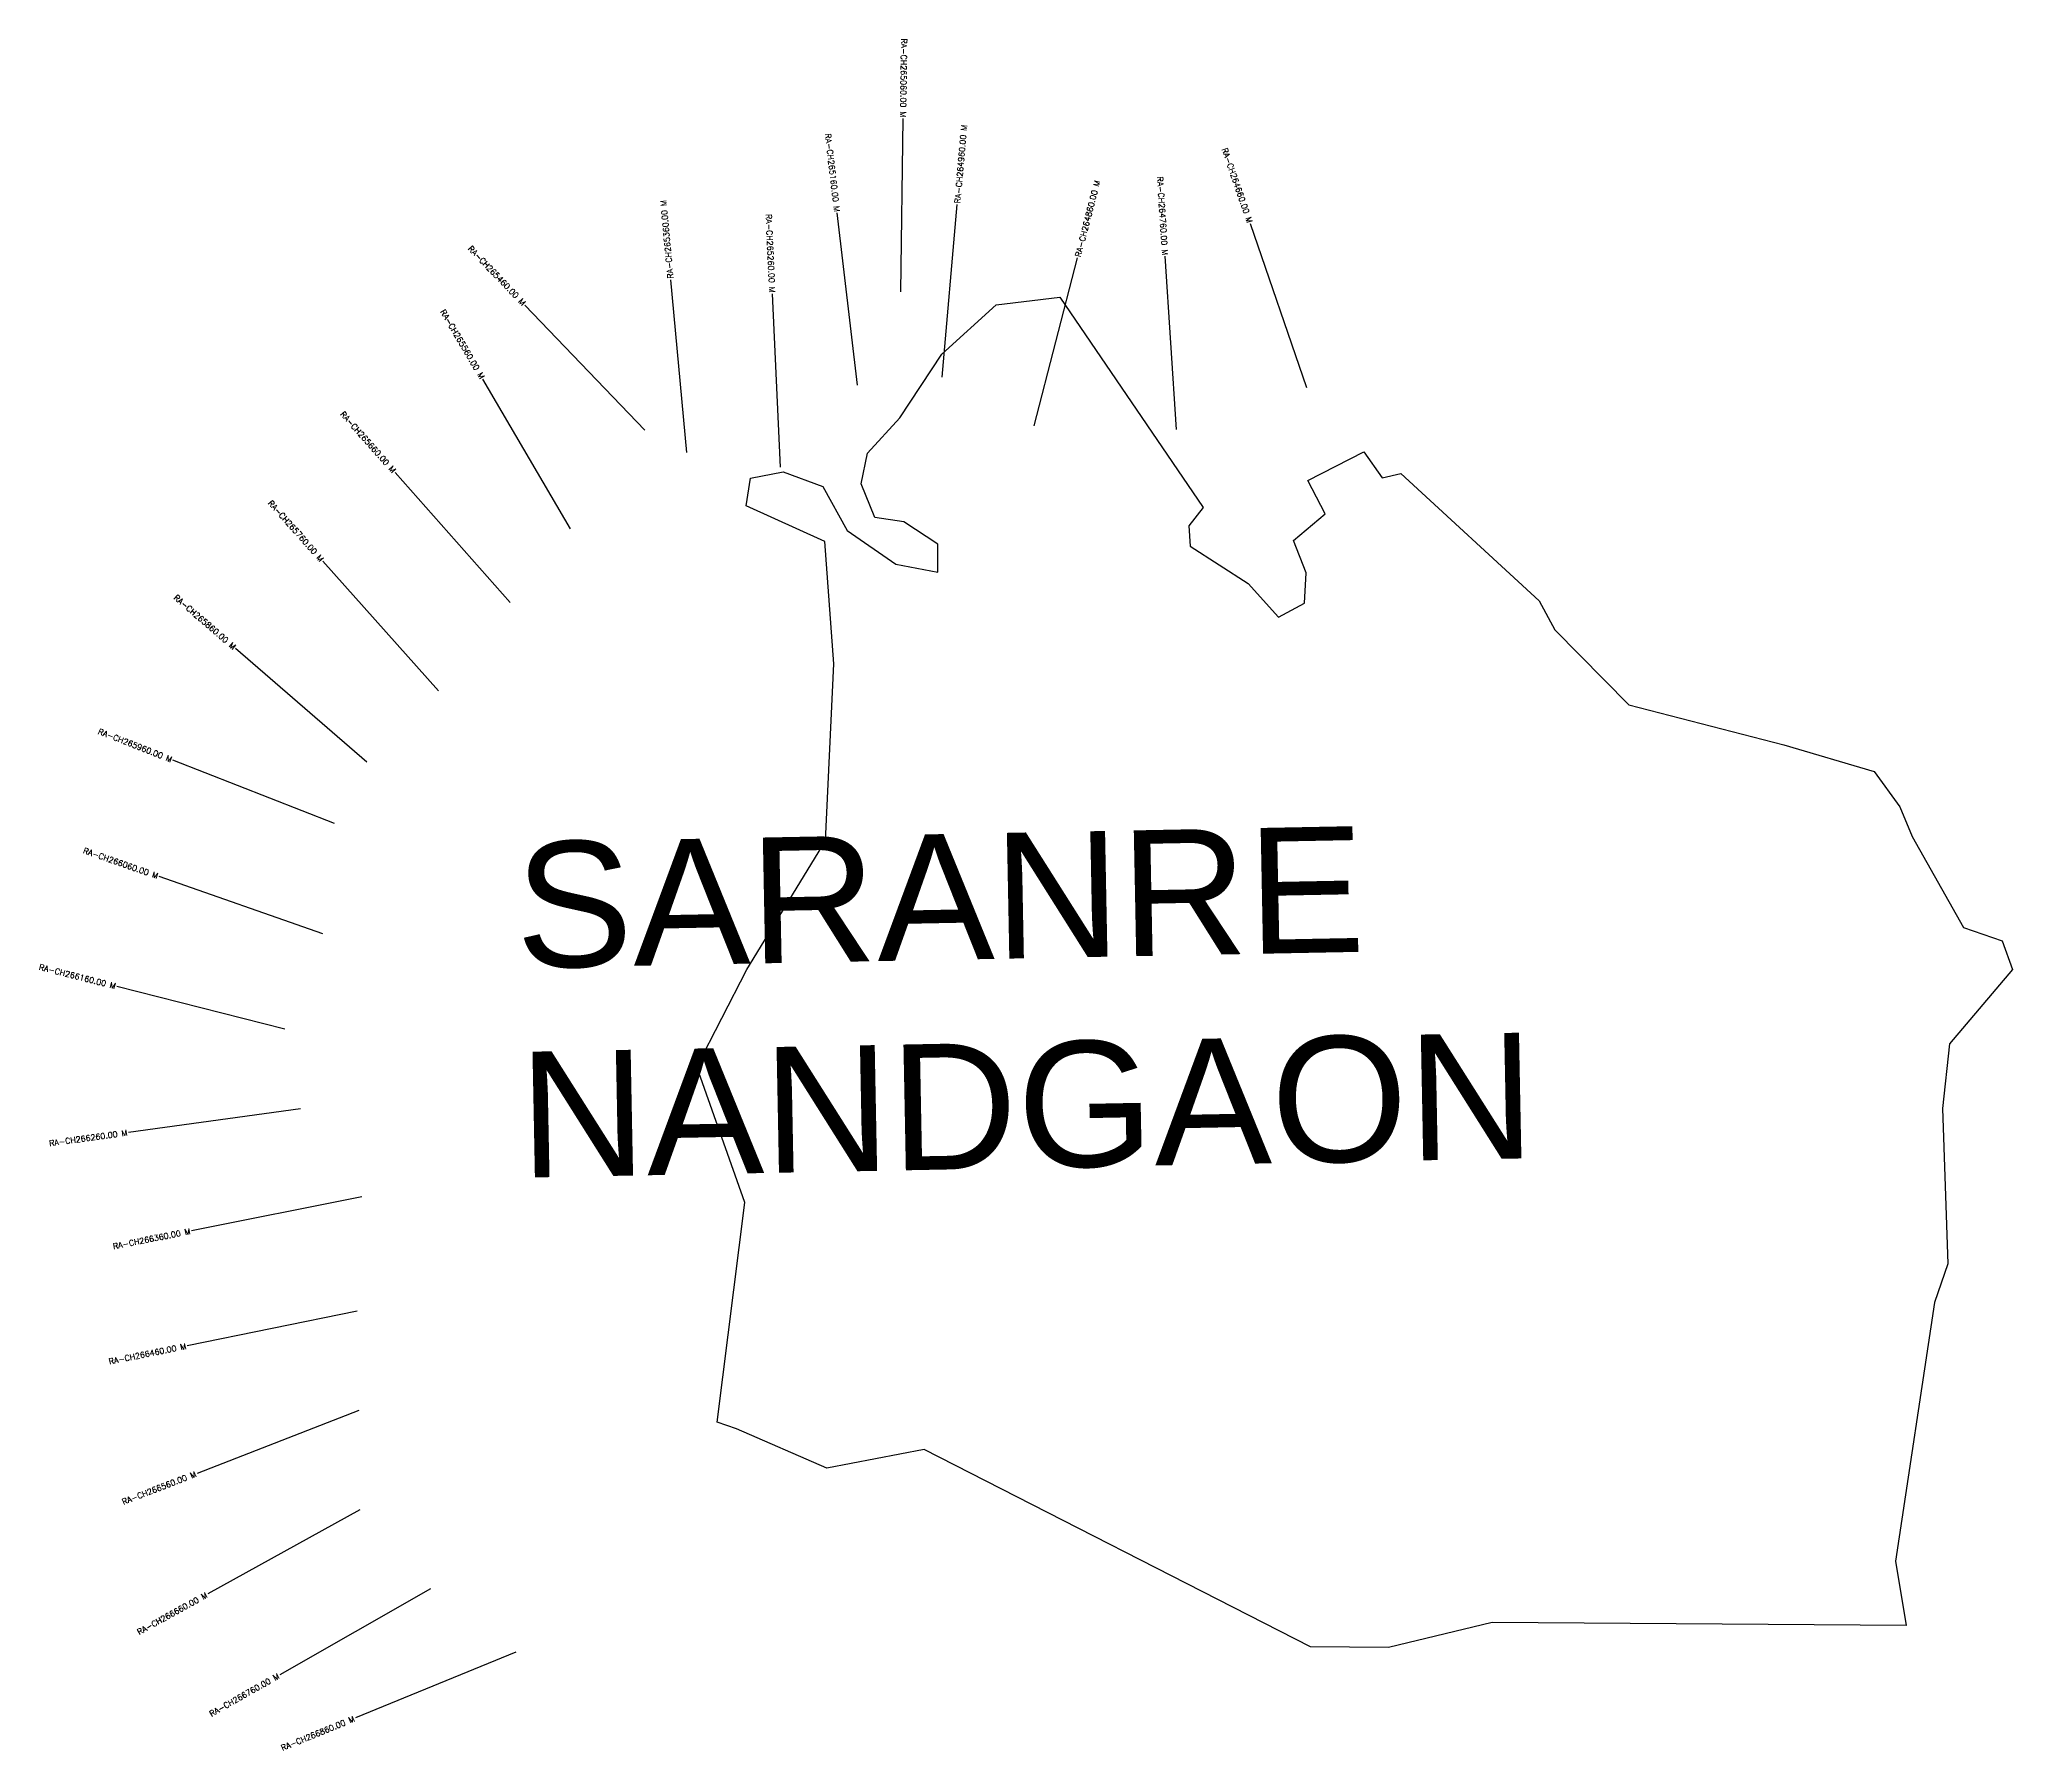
# Model space of a CAD drawing. Header units: metres. Extents: x 279200 to 280905, y 2031321 to 2032800.
import ezdxf
from ezdxf.enums import TextEntityAlignment as Align

# ---------------------------------------------------------------- set-up
doc = ezdxf.new("R2010")
doc.units = ezdxf.units.M
for name, color, linetype in [('CS', 134, 'Continuous'), ('CSMark', 6, 'Continuous'), ('VILLAGE NAME', 250, 'Continuous')]:
    doc.layers.add(name, color=color, linetype=linetype)
doc.styles.get("Standard").update_dxf_attribs({"font": 'simplex.shx'})

msp = doc.modelspace()

# ---------------------------------------------------------------- linework, layer by layer
at = {"color": 6, "flags": 128}
msp.add_lwpolyline([(280081.9, 2032577.7), (280205.8, 2032395.7), (280193.4, 2032379.9), (280194.4, 2032362.2), (280244.5, 2032330.1), (280270.8, 2032301), (280293.2, 2032313.1), (280294.8, 2032339.1), (280283.9, 2032367.1), (280311.1, 2032390.3), (280296.3, 2032419.1), (280344.5, 2032443.8), (280360.3, 2032421.5), (280376.7, 2032425), (280496, 2032315.1), (280509.6, 2032290), (280573.6, 2032225), (280707.5, 2032190.4), (280785.6, 2032167.4), (280808, 2032136.8), (280818.7, 2032111.2), (280862.9, 2032032.5), (280896.3, 2032021.1), (280905.3, 2031996.2), (280850.9, 2031932), (280844.8, 2031876.1), (280847.1, 2031809), (280849.4, 2031741.8), (280837.9, 2031708.4), (280804.1, 2031484.6), (280813.3, 2031428.9), (280455.4, 2031431.7), (280365.8, 2031410.1), (280298.6, 2031410.6), (279964.4, 2031581.1), (279880.4, 2031565), (279802.4, 2031599.1), (279785.6, 2031604.9), (279809.5, 2031794.8), (279767.9, 2031912.1), (279811.1, 2031996.2), (279845.1, 2032051.8), (279879.1, 2032107.5), (279886.4, 2032260.6), (279878.6, 2032366.3), (279810.6, 2032397.1), (279814.5, 2032421.2), (279842.5, 2032426.6), (279876.9, 2032414), (279898, 2032375.8), (279940, 2032346.7), (279976.3, 2032339.8), (279976.2, 2032364), (279946.8, 2032383.4), (279921.8, 2032387.1), (279910.1, 2032416.3), (279915.4, 2032442.7), (279943.5, 2032473.3), (279979.8, 2032528.4), (280026.7, 2032570.9), (280081.9, 2032577.7)], dxfattribs=at)
at = {"layer": 'CS'}
for p, q in [((279944.3, 2032582.1), (279946.3, 2032732.1)), ((279906.8, 2032501.5), (279889.4, 2032650.5)), ((279980, 2032508.3), (279993.1, 2032657.7)), ((280295.4, 2032499.3), (280246.6, 2032641.1)), ((280182.7, 2032463.2), (280172.9, 2032612.9)), ((280059.7, 2032466.2), (280097.1, 2032611.5)), ((279759.4, 2032443.3), (279745.4, 2032592.6)), ((279840.2, 2032430.5), (279833.3, 2032580.4)), ((279723.1, 2032462.5), (279619.4, 2032570.8)), ((279658.9, 2032377.3), (279583.1, 2032506.7)), ((279658.9, 2032377.3), (279583.1, 2032506.7)), ((279606.5, 2032313.7), (279507.1, 2032426)), ((279606.5, 2032313.7), (279507.1, 2032426)), ((279544.6, 2032237.3), (279444.8, 2032349.3)), ((279544.6, 2032237.3), (279444.8, 2032349.3)), ((279482.8, 2032175.6), (279369.3, 2032273.7)), ((279482.8, 2032175.6), (279369.3, 2032273.7)), ((279454.7, 2032122.5), (279315.1, 2032177.2)), ((279454.7, 2032122.5), (279315.1, 2032177.2)), ((279444.8, 2032027.1), (279303.2, 2032076.6)), ((279444.8, 2032027.1), (279303.2, 2032076.6)), ((279412, 2031944.7), (279266.6, 2031981.5)), ((279412, 2031944.7), (279266.6, 2031981.5)), ((279425.3, 2031875.8), (279276.7, 2031855.4)), ((279425.3, 2031875.8), (279276.7, 2031855.4)), ((279478.3, 2031799.7), (279331.2, 2031770.3)), ((279474.5, 2031700.7), (279327.4, 2031670.9)), ((279475.9, 2031614.8), (279336, 2031560.6)), ((279476.6, 2031529), (279345.3, 2031456.4)), ((279537.8, 2031460.6), (279407.4, 2031386.4)), ((279611.6, 2031406), (279472.8, 2031349.1))]:
    msp.add_line(p, q, dxfattribs=at)

# ---------------------------------------------------------------- texts
at = {"layer": 'CSMark'}
for s, rotation, p in [('RA-CH265060.00 M', 269.2481, (279946.3, 2032733.1)), ('RA-CH265160.00 M', 276.6648, (279889.2, 2032651.5)), ('RA-CH264660.00 M', 288.9987, (280246.2, 2032642)), ('RA-CH264760.00 M', 273.7275, (280172.8, 2032613.9)), ('RA-CH265260.00 M', 272.6234, (279833.2, 2032581.4)), ('RA-CH265460.00 M', 313.7333, (279618.7, 2032571.6)), ('RA-CH265560.00 M', 300.3597, (279582.6, 2032507.6)), ('RA-CH265560.00 M', 300.3597, (279582.6, 2032507.6)), ('RA-CH265660.00 M', 311.5162, (279506.4, 2032426.8)), ('RA-CH265660.00 M', 311.5162, (279506.4, 2032426.8)), ('RA-CH265760.00 M', 311.6943, (279444.1, 2032350)), ('RA-CH265760.00 M', 311.6943, (279444.1, 2032350)), ('RA-CH265860.00 M', 319.1699, (279368.5, 2032274.4)), ('RA-CH265860.00 M', 319.1699, (279368.5, 2032274.4)), ('RA-CH265960.00 M', 338.6011, (279314.2, 2032177.6)), ('RA-CH265960.00 M', 338.6011, (279314.2, 2032177.6)), ('RA-CH266060.00 M', 340.7277, (279302.2, 2032076.9)), ('RA-CH266060.00 M', 340.7277, (279302.2, 2032076.9)), ('RA-CH266160.00 M', 345.7953, (279265.6, 2031981.8)), ('RA-CH266160.00 M', 345.7953, (279265.6, 2031981.8)), ('RA-CH266260.00 M', 7.8249, (279275.7, 2031855.2)), ('RA-CH266260.00 M', 7.8249, (279275.7, 2031855.2)), ('RA-CH266360.00 M', 11.316, (279330.2, 2031770.1)), ('RA-CH266460.00 M', 11.4531, (279326.5, 2031670.7)), ('RA-CH266560.00 M', 21.1571, (279335, 2031560.3)), ('RA-CH266660.00 M', 28.9646, (279344.4, 2031455.9)), ('RA-CH266760.00 M', 29.6268, (279406.5, 2031385.9)), ('RA-CH266860.00 M', 22.2827, (279471.9, 2031348.7))]:
    msp.add_text(s, height=5, rotation=rotation, dxfattribs=at).set_placement(p, align=Align.MIDDLE_RIGHT)
for s, rotation, p in [('RA-CH264960.00 M', 85.0041, (279993.2, 2032658.7)), ('RA-CH264860.00 M', 75.5859, (280097.3, 2032612.4)), ('RA-CH265360.00 M', 95.3498, (279745.3, 2032593.6)), ('RA-CH265360.00 M', 95.3498, (279745.3, 2032593.6))]:
    msp.add_text(s, height=5, rotation=rotation, dxfattribs=at).set_placement(p, align=Align.MIDDLE_LEFT)
at = {"layer": 'VILLAGE NAME', "insert": (279610, 2032106.2), "char_height": 108.748, "attachment_point": 1, "rotation": 1.1028}
msp.add_mtext_dynamic_manual_height_columns('{\\fArial|b0|i0|c0|p34;SARANRE NANDGAON}', width=726.929, gutter_width=543.7, heights=[0], dxfattribs=at)

doc.saveas('drawing.dxf')
